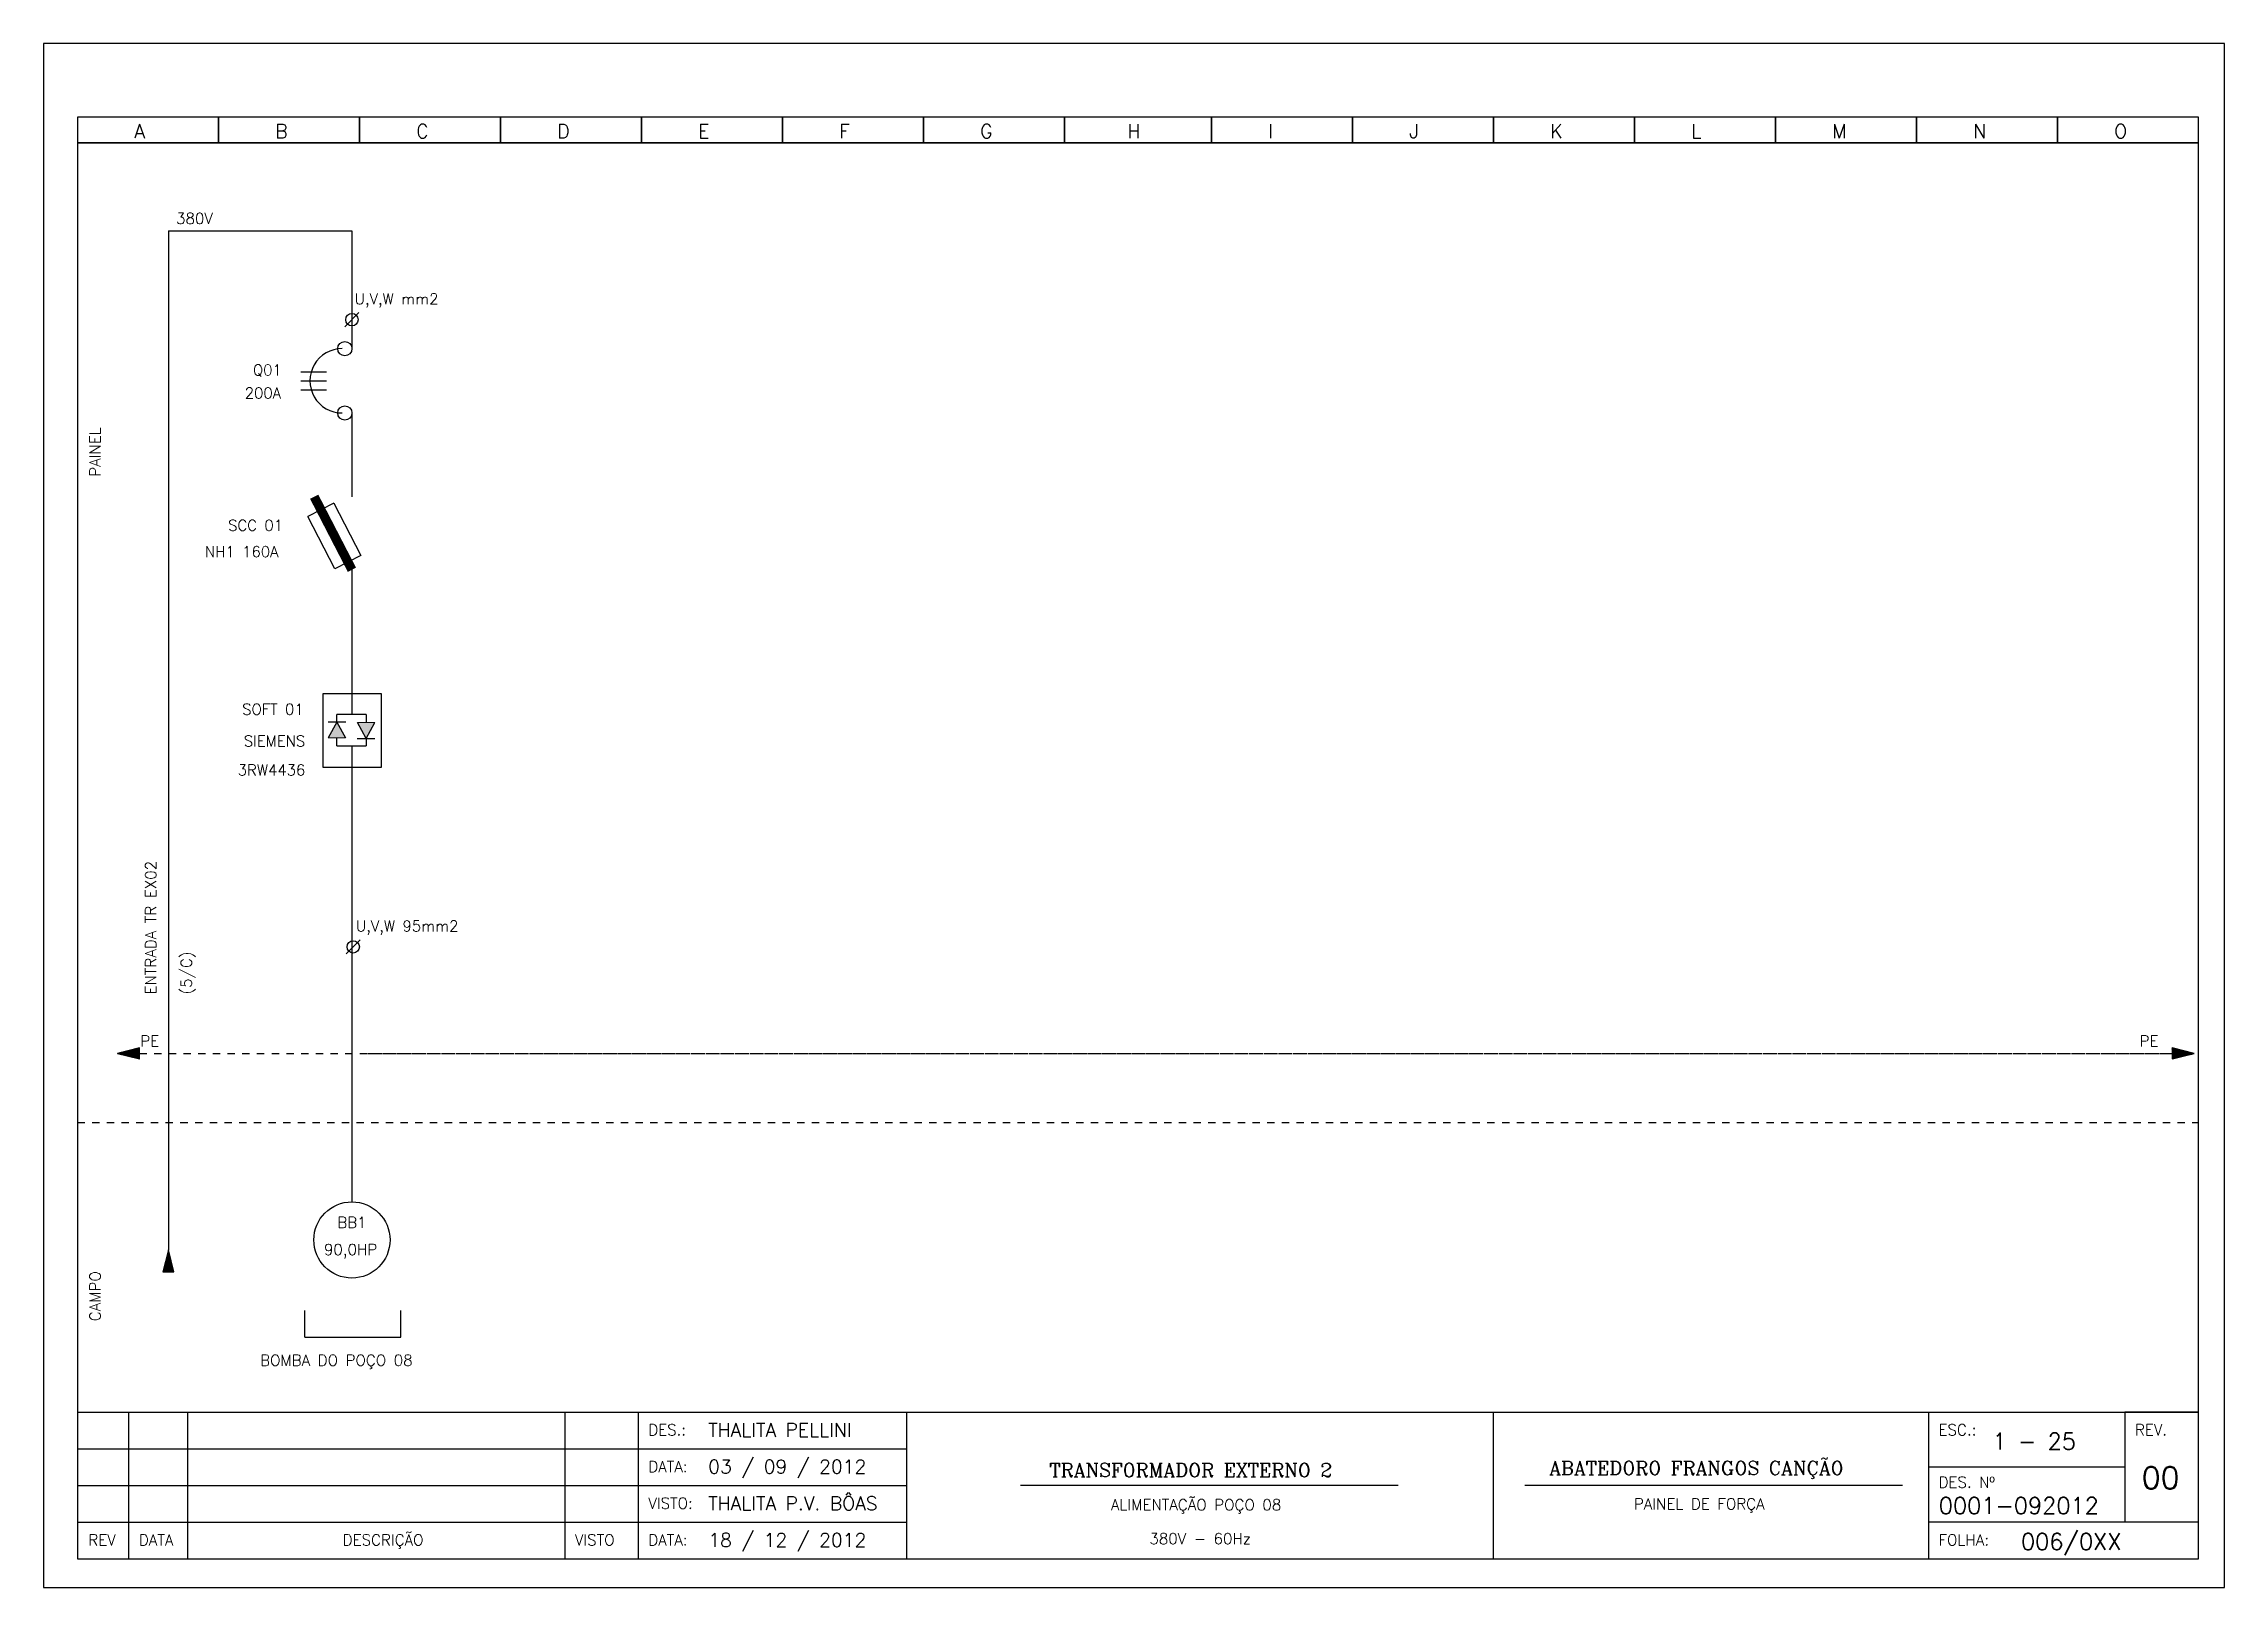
# Model space of a CAD drawing. Header units: millimetres. Extents: x 1974 to 2099, y 1386 to 1555.
# Drawn here: x 2003.81 to 2033.51, y 1491.61 to 1512.63 of the extents above; entities that cross this region are included whole.
import ezdxf

# ---------------------------------------------------------------- set-up
doc = ezdxf.new("R2010")
doc.units = ezdxf.units.MM
for name, pattern in [('DASHDOT2', [0.5, 0.25, -0.125, 0, -0.125]), ('DASHED', [0.75, 0.5, -0.25]), ('HIDDEN2', [0.1875, 0.125, -0.0625])]:
    doc.linetypes.add(name, pattern=pattern)
for name, color, linetype in [('ALIMENTAÇÃO', 6, 'Continuous'), ('CONECTOR_SAK', 2, 'Continuous'), ('DISJUNTOR', 5, 'Continuous'), ('EQUIPAMENTOS', 5, 'Continuous'), ('MARGEM', 1, 'Continuous'), ('MOTORES', 5, 'Continuous'), ('PAINEL', 7, 'Continuous'), ('soft', 5, 'Continuous'), ('TERRA', 3, 'DASHED'), ('TEXTO', 4, 'Continuous'), ('TEXTO_2', 5, 'Continuous'), ('TIMBRE', 7, 'Continuous')]:
    doc.layers.add(name, color=color, linetype=linetype)
doc.styles.add('REGUA60', font='romans.shx', dxfattribs={"height": 2})
doc.styles.add('ROMANC', font='romanc.shx', dxfattribs={"height": 0.55})
doc.styles.add('ROMANS', font='romans.shx', dxfattribs={"height": 37})

msp = doc.modelspace()

# ---------------------------------------------------------------- texts
at = {"style": 'ROMANS'}
for s, p in [('ESC.:', (2029.613, 1493.68)), ('REV.', (2032.289, 1493.68)), ('DES. Nº', (2029.613, 1492.967)), ('ALIMENTAÇÃO POÇO 08', (2018.341, 1492.659)), ('PAINEL DE FORÇA', (2025.464, 1492.671)), ('380V - 60Hz', (2018.866, 1492.198)), ('FOLHA:', (2029.613, 1492.18))]:
    msp.add_text(s, height=0.15, dxfattribs=at).set_placement(p)
at = {"layer": 'TEXTO'}
for s, height, style, p in [('A', 0.188, 'ROMANS', (2005.041, 1511.347)), ('B', 0.188, 'ROMANS', (2006.961, 1511.347)), ('C', 0.188, 'ROMANS', (2008.881, 1511.347)), ('D', 0.188, 'ROMANS', (2010.801, 1511.347)), ('E', 0.188, 'ROMANS', (2012.721, 1511.347)), ('F', 0.188, 'ROMANS', (2014.641, 1511.347)), ('G', 0.188, 'ROMANS', (2016.561, 1511.347)), ('H', 0.188, 'ROMANS', (2018.565, 1511.347)), ('I', 0.188, 'ROMANS', (2020.485, 1511.347)), ('J', 0.188, 'ROMANS', (2022.405, 1511.347)), ('K', 0.188, 'ROMANS', (2024.325, 1511.347)), ('L', 0.188, 'ROMANS', (2026.245, 1511.347)), ('M', 0.188, 'ROMANS', (2028.165, 1511.347)), ('N', 0.188, 'ROMANS', (2030.085, 1511.347)), ('O', 0.188, 'ROMANS', (2032.005, 1511.347)), ('380V', 0.15, 'ROMANS', (2005.61, 1510.178)), ('U,V,W mm2', 0.148, 'ROMANS', (2008.042, 1509.084)), ('Q01', 0.148, 'ROMANS', (2006.657, 1508.115)), ('200A', 0.148, 'ROMANS', (2006.546, 1507.802)), ('SCC 01', 0.148, 'ROMANS', (2006.319, 1506)), ('NH1 160A', 0.148, 'ROMANS', (2006.003, 1505.641)), ('SOFT 01', 0.148, 'ROMANS', (2006.511, 1503.495)), ('SIEMENS', 0.148, 'ROMANS', (2006.532, 1503.063)), ('3RW4436', 0.148, 'ROMANS', (2006.45, 1502.667)), ('U,V,W 95mm2', 0.148, 'ROMANS', (2008.06, 1500.542)), ('PE', 0.15, 'ROMANS', (2005.124, 1498.975)), ('PE', 0.15, 'ROMANS', (2032.351, 1498.975)), ('BB1', 0.15, 'REGUA60', (2007.806, 1496.504)), ('90,0HP', 0.15, 'REGUA60', (2007.624, 1496.135)), ('BOMBA DO POÇO 08', 0.15, 'REGUA60', (2006.755, 1494.627)), ('THALITA PELLINI', 0.1875, 'ROMANS', (2012.857, 1493.66)), ('03 / 09 / 2012', 0.1875, 'ROMANS', (2012.857, 1493.16)), ('THALITA P.V. BÔAS', 0.1875, 'ROMANS', (2012.857, 1492.66)), ('18 / 12 / 2012', 0.1875, 'ROMANS', (2012.857, 1492.16))]:
    msp.add_text(s, height=height, dxfattribs=dict(at, style=style)).set_placement(p)
at = {"layer": 'TEXTO', "style": 'REGUA60'}
for s, p in [('PAINEL', (2004.582, 1506.735)), ('ENTRADA TR EX02', (2005.341, 1499.684)), ('(5/C)', (2005.825, 1499.684)), ('CAMPO', (2004.582, 1495.234))]:
    msp.add_text(s, height=0.15, rotation=90, dxfattribs=at).set_placement(p)
at = {"layer": 'TEXTO', "color": 150, "style": 'ROMANS'}
for s, height, p in [('DES.:', 0.15, (2012.042, 1493.68)), ('1 - 25', 0.225, (2030.347, 1493.487)), ('DATA:', 0.15, (2012.042, 1493.18)), ('00', 0.3, (2032.38, 1492.953)), ('VISTO:', 0.15, (2012.042, 1492.68)), ('0001-092012', 0.225, (2029.617, 1492.611)), ('REV', 0.15, (2004.416, 1492.18)), ('DATA', 0.15, (2005.104, 1492.18)), ('DESCRIÇÃO', 0.15, (2007.88, 1492.18)), ('VISTO', 0.15, (2011.042, 1492.18)), ('DATA:', 0.15, (2012.042, 1492.18)), ('006/0XX', 0.225, (2030.736, 1492.121))]:
    msp.add_text(s, height=height, dxfattribs=at).set_placement(p)
at = {"layer": 'TEXTO_2', "style": 'ROMANC'}
for s, p in [('ABATEDORO FRANGOS CANÇÃO', (2024.31, 1493.141)), ('TRANSFORMADOR EXTERNO 2', (2017.505, 1493.113))]:
    msp.add_text(s, height=0.1875, dxfattribs=at).set_placement(p)

# ---------------------------------------------------------------- blocks, each defined once
blk = doc.blocks.new('soft')
at = {"layer": 'soft'}
h = blk.add_hatch(color=7, dxfattribs=at)
h.paths.add_polyline_path([(-0.206, -0.385), (-0.323, -0.602), (-0.088, -0.602)])
h.paths.add_polyline_path([(0.194, -0.609), (0.312, -0.391), (0.077, -0.391)])
for p, q in [((0.403, 0), (-0.397, 0)), ((-0.397, 0), (-0.397, -1)), ((0.403, -1), (0.403, 0)), ((-0.206, -0.385), (-0.323, -0.602)), ((-0.206, -0.385), (-0.088, -0.602)), ((0.194, -0.609), (0.077, -0.391)), ((0.194, -0.609), (0.312, -0.391)), ((-0.397, -1), (0.403, -1))]:
    blk.add_line(p, q, dxfattribs=at)
at = {"layer": 'soft', "color": 7}
for p, q in [((0, 0), (0, -0.282)), ((-0.206, -0.385), (-0.206, -0.282)), ((0.194, -0.282), (-0.206, -0.282)), ((0.194, -0.282), (0.194, -0.391)), ((-0.083, -0.385), (-0.323, -0.385)), ((-0.206, -0.711), (-0.206, -0.602)), ((-0.206, -0.711), (0.194, -0.711)), ((0, -0.711), (0, -1)), ((0.072, -0.609), (0.312, -0.609)), ((0.194, -0.609), (0.194, -0.711))]:
    blk.add_line(p, q, dxfattribs=at)
at = {"layer": 'soft', "lineweight": 20}
for p, q in [((0.312, -0.391), (0.077, -0.391)), ((-0.323, -0.602), (-0.088, -0.602))]:
    blk.add_line(p, q, dxfattribs=at)

# ---------------------------------------------------------------- hatches: boundary and pattern name
at = {"layer": 'EQUIPAMENTOS'}
msp.add_hatch(color=256, dxfattribs=at).paths.add_polyline_path([(2005.58, 1495.907), (2005.505, 1496.207), (2005.43, 1495.907)])
msp.add_hatch(color=256, dxfattribs=at).paths.add_polyline_path([(2005.58, 1495.907), (2005.505, 1496.207), (2005.43, 1495.907)])
at = {"layer": 'TERRA'}
h = msp.add_hatch(dxfattribs=at)
h.set_pattern_fill('ANSI31', color=256, scale=0.004, angle=180, style=0)
h.set_pattern_definition([(225, (2062.0663817, 1547.50084864), (0.0003535533906, -0.0003535533906), [])])
h.paths.add_polyline_path([(2004.812, 1498.881), (2005.112, 1498.881), (2005.112, 1498.956)])
h.paths.add_polyline_path([(2005.112, 1498.806), (2005.112, 1498.881), (2004.812, 1498.881)])
h = msp.add_hatch(dxfattribs=at)
h.set_pattern_fill('ANSI31', color=256, scale=0.004, style=0)
h.set_pattern_definition([(45, (1975.8419275, 1450.2612611), (-0.0003535533906, 0.0003535533906), [])])
h.paths.add_polyline_path([(2033.096, 1498.881), (2032.796, 1498.881), (2032.796, 1498.806)])
h.paths.add_polyline_path([(2032.796, 1498.956), (2032.796, 1498.881), (2033.096, 1498.881)])

# ---------------------------------------------------------------- linework, layer by layer
for p, q in [((2007.307, 1508.165), (2007.66, 1508.165)), ((2007.307, 1508.042), (2007.66, 1508.042)), ((2007.307, 1507.919), (2007.66, 1507.919)), ((2007.365, 1495.019), (2007.365, 1495.382)), ((2008.672, 1495.019), (2008.672, 1495.382)), ((2007.365, 1495.019), (2008.672, 1495.019)), ((2033.152, 1493.997), (2032.152, 1493.997))]:
    msp.add_line(p, q)
at = {"layer": 'ALIMENTAÇÃO', "color": 6}
msp.add_line((2008.005, 1510.084), (2008.005, 1508.478), dxfattribs=at)
at = {"layer": 'ALIMENTAÇÃO'}
for p, q in [((2008.005, 1507.604), (2008.005, 1506.463)), ((2008.005, 1505.468), (2008.005, 1503.498)), ((2008.005, 1503.068), (2008.005, 1496.86))]:
    msp.add_line(p, q, dxfattribs=at)
at = {"layer": 'CONECTOR_SAK'}
for p, q in [((2008.101, 1508.971), (2007.91, 1508.778)), ((2008.119, 1500.429), (2007.928, 1500.236))]:
    msp.add_line(p, q, dxfattribs=at)
for centre in [(2008.005, 1508.874), (2008.023, 1500.332)]:
    msp.add_circle(centre, 0.0846, dxfattribs=at)
at = {"layer": 'DISJUNTOR', "const_width": 0.126}
msp.add_lwpolyline([(2008.005, 1505.468), (2007.491, 1506.463)], dxfattribs=at)
at = {"layer": 'DISJUNTOR'}
for centre in [(2007.908, 1508.48), (2007.908, 1507.604)]:
    msp.add_circle(centre, 0.097, dxfattribs=at)
msp.add_arc((2007.871, 1508.042), 0.438, 89.8656, 270.134, dxfattribs=at)
at = {"layer": 'EQUIPAMENTOS'}
for p, q in [((2005.505, 1510.084), (2008.005, 1510.084)), ((2007.76, 1506.377), (2007.404, 1506.194)), ((2007.77, 1505.482), (2007.404, 1506.194)), ((2007.76, 1506.377), (2008.126, 1505.665)), ((2008.126, 1505.665), (2007.77, 1505.482))]:
    msp.add_line(p, q, dxfattribs=at)
msp.add_lwpolyline([(2005.58, 1495.907), (2005.505, 1496.207), (2005.43, 1495.907), (2005.58, 1495.907)], dxfattribs=at)
at = {"layer": 'MARGEM', "color": 7}
msp.add_lwpolyline([(2003.806, 1491.609), (2033.506, 1491.609), (2033.506, 1512.634), (2003.806, 1512.634)], close=True, dxfattribs=at)
at = {"layer": 'MOTORES'}
msp.add_circle((2008.005, 1496.341), 0.519, dxfattribs=at)
at = {"layer": 'PAINEL', "color": 12, "linetype": 'HIDDEN2', "ltscale": 0.005}
msp.add_line((2004.268, 1497.941), (2033.152, 1497.941), dxfattribs=at)
at = {"layer": 'soft'}
msp.add_line((2005.505, 1510.084), (2005.505, 1496.207), dxfattribs=at)
at = {"layer": 'TERRA', "linetype": 'DASHDOT2', "ltscale": 0.0025}
for p, q in [((2005.112, 1498.881), (2032.796, 1498.881)), ((2005.112, 1498.881), (2032.796, 1498.881)), ((2008.223, 1498.881), (2033.096, 1498.881))]:
    msp.add_line(p, q, dxfattribs=at)
at = {"layer": 'TERRA'}
for points in [[(2005.112, 1498.956), (2004.812, 1498.881), (2005.112, 1498.806), (2005.112, 1498.956)], [(2005.112, 1498.956), (2004.812, 1498.881), (2005.112, 1498.806), (2005.112, 1498.956)], [(2032.796, 1498.806), (2033.096, 1498.881), (2032.796, 1498.956), (2032.796, 1498.806)], [(2032.796, 1498.806), (2033.096, 1498.881), (2032.796, 1498.956), (2032.796, 1498.806)]]:
    msp.add_lwpolyline(points, dxfattribs=at)
at = {"layer": 'TIMBRE', "color": 12}
msp.add_line((2033.152, 1511.634), (2004.268, 1511.634), dxfattribs=at)
at = {"layer": 'TIMBRE'}
for p, q in [((2004.268, 1493.997), (2033.152, 1493.997)), ((2004.968, 1491.997), (2004.968, 1493.997)), ((2005.768, 1491.997), (2005.768, 1493.997)), ((2010.906, 1493.997), (2010.906, 1491.997)), ((2011.906, 1491.997), (2011.906, 1493.997)), ((2015.559, 1493.997), (2015.559, 1491.997)), ((2023.549, 1493.997), (2023.549, 1491.997)), ((2029.477, 1493.997), (2029.477, 1491.997)), ((2032.152, 1493.997), (2032.152, 1492.497)), ((2004.268, 1493.497), (2015.559, 1493.497)), ((2032.152, 1493.247), (2029.477, 1493.247)), ((2004.268, 1492.997), (2015.559, 1492.997)), ((2022.253, 1492.997), (2017.109, 1492.997)), ((2029.124, 1492.997), (2023.98, 1492.997)), ((2004.268, 1492.497), (2015.559, 1492.497)), ((2033.152, 1492.497), (2029.477, 1492.497))]:
    msp.add_line(p, q, dxfattribs=at)
at = {"layer": 'TIMBRE', "color": 12}
for points in [[(2004.268, 1511.284), (2006.188, 1511.284), (2006.188, 1511.634), (2004.268, 1511.634)], [(2006.188, 1511.284), (2008.108, 1511.284), (2008.108, 1511.634), (2006.188, 1511.634)], [(2008.108, 1511.284), (2010.028, 1511.284), (2010.028, 1511.634), (2008.108, 1511.634)], [(2010.028, 1511.284), (2011.948, 1511.284), (2011.948, 1511.634), (2010.028, 1511.634)], [(2011.948, 1511.284), (2013.868, 1511.284), (2013.868, 1511.634), (2011.948, 1511.634)], [(2013.868, 1511.284), (2015.788, 1511.284), (2015.788, 1511.634), (2013.868, 1511.634)], [(2015.788, 1511.284), (2017.708, 1511.284), (2017.708, 1511.634), (2015.788, 1511.634)], [(2017.708, 1511.284), (2019.712, 1511.284), (2019.712, 1511.634), (2017.708, 1511.634)], [(2019.712, 1511.284), (2021.632, 1511.284), (2021.632, 1511.634), (2019.712, 1511.634)], [(2021.632, 1511.284), (2023.552, 1511.284), (2023.552, 1511.634), (2021.632, 1511.634)], [(2023.552, 1511.284), (2025.472, 1511.284), (2025.472, 1511.634), (2023.552, 1511.634)], [(2025.472, 1511.284), (2027.392, 1511.284), (2027.392, 1511.634), (2025.472, 1511.634)], [(2027.392, 1511.284), (2029.312, 1511.284), (2029.312, 1511.634), (2027.392, 1511.634)], [(2029.312, 1511.284), (2031.232, 1511.284), (2031.232, 1511.634), (2029.312, 1511.634)], [(2031.232, 1511.284), (2033.152, 1511.284), (2033.152, 1511.634), (2031.232, 1511.634)], [(2004.268, 1491.997), (2033.152, 1491.997), (2033.152, 1511.284), (2004.268, 1511.284)]]:
    msp.add_lwpolyline(points, close=True, dxfattribs=at)

# ---------------------------------------------------------------- block references
at = {"layer": 'soft'}
msp.add_blockref('soft', (2008.005, 1503.78), dxfattribs=at)

msp.set_redraw_order([(e.dxf.handle, doc.entitydb.next_handle()) for e in msp.query("TEXT MTEXT ATTDEF DIMENSION ARC_DIMENSION")])  # texts and dimensions are drawn at this point

doc.saveas('drawing.dxf')
